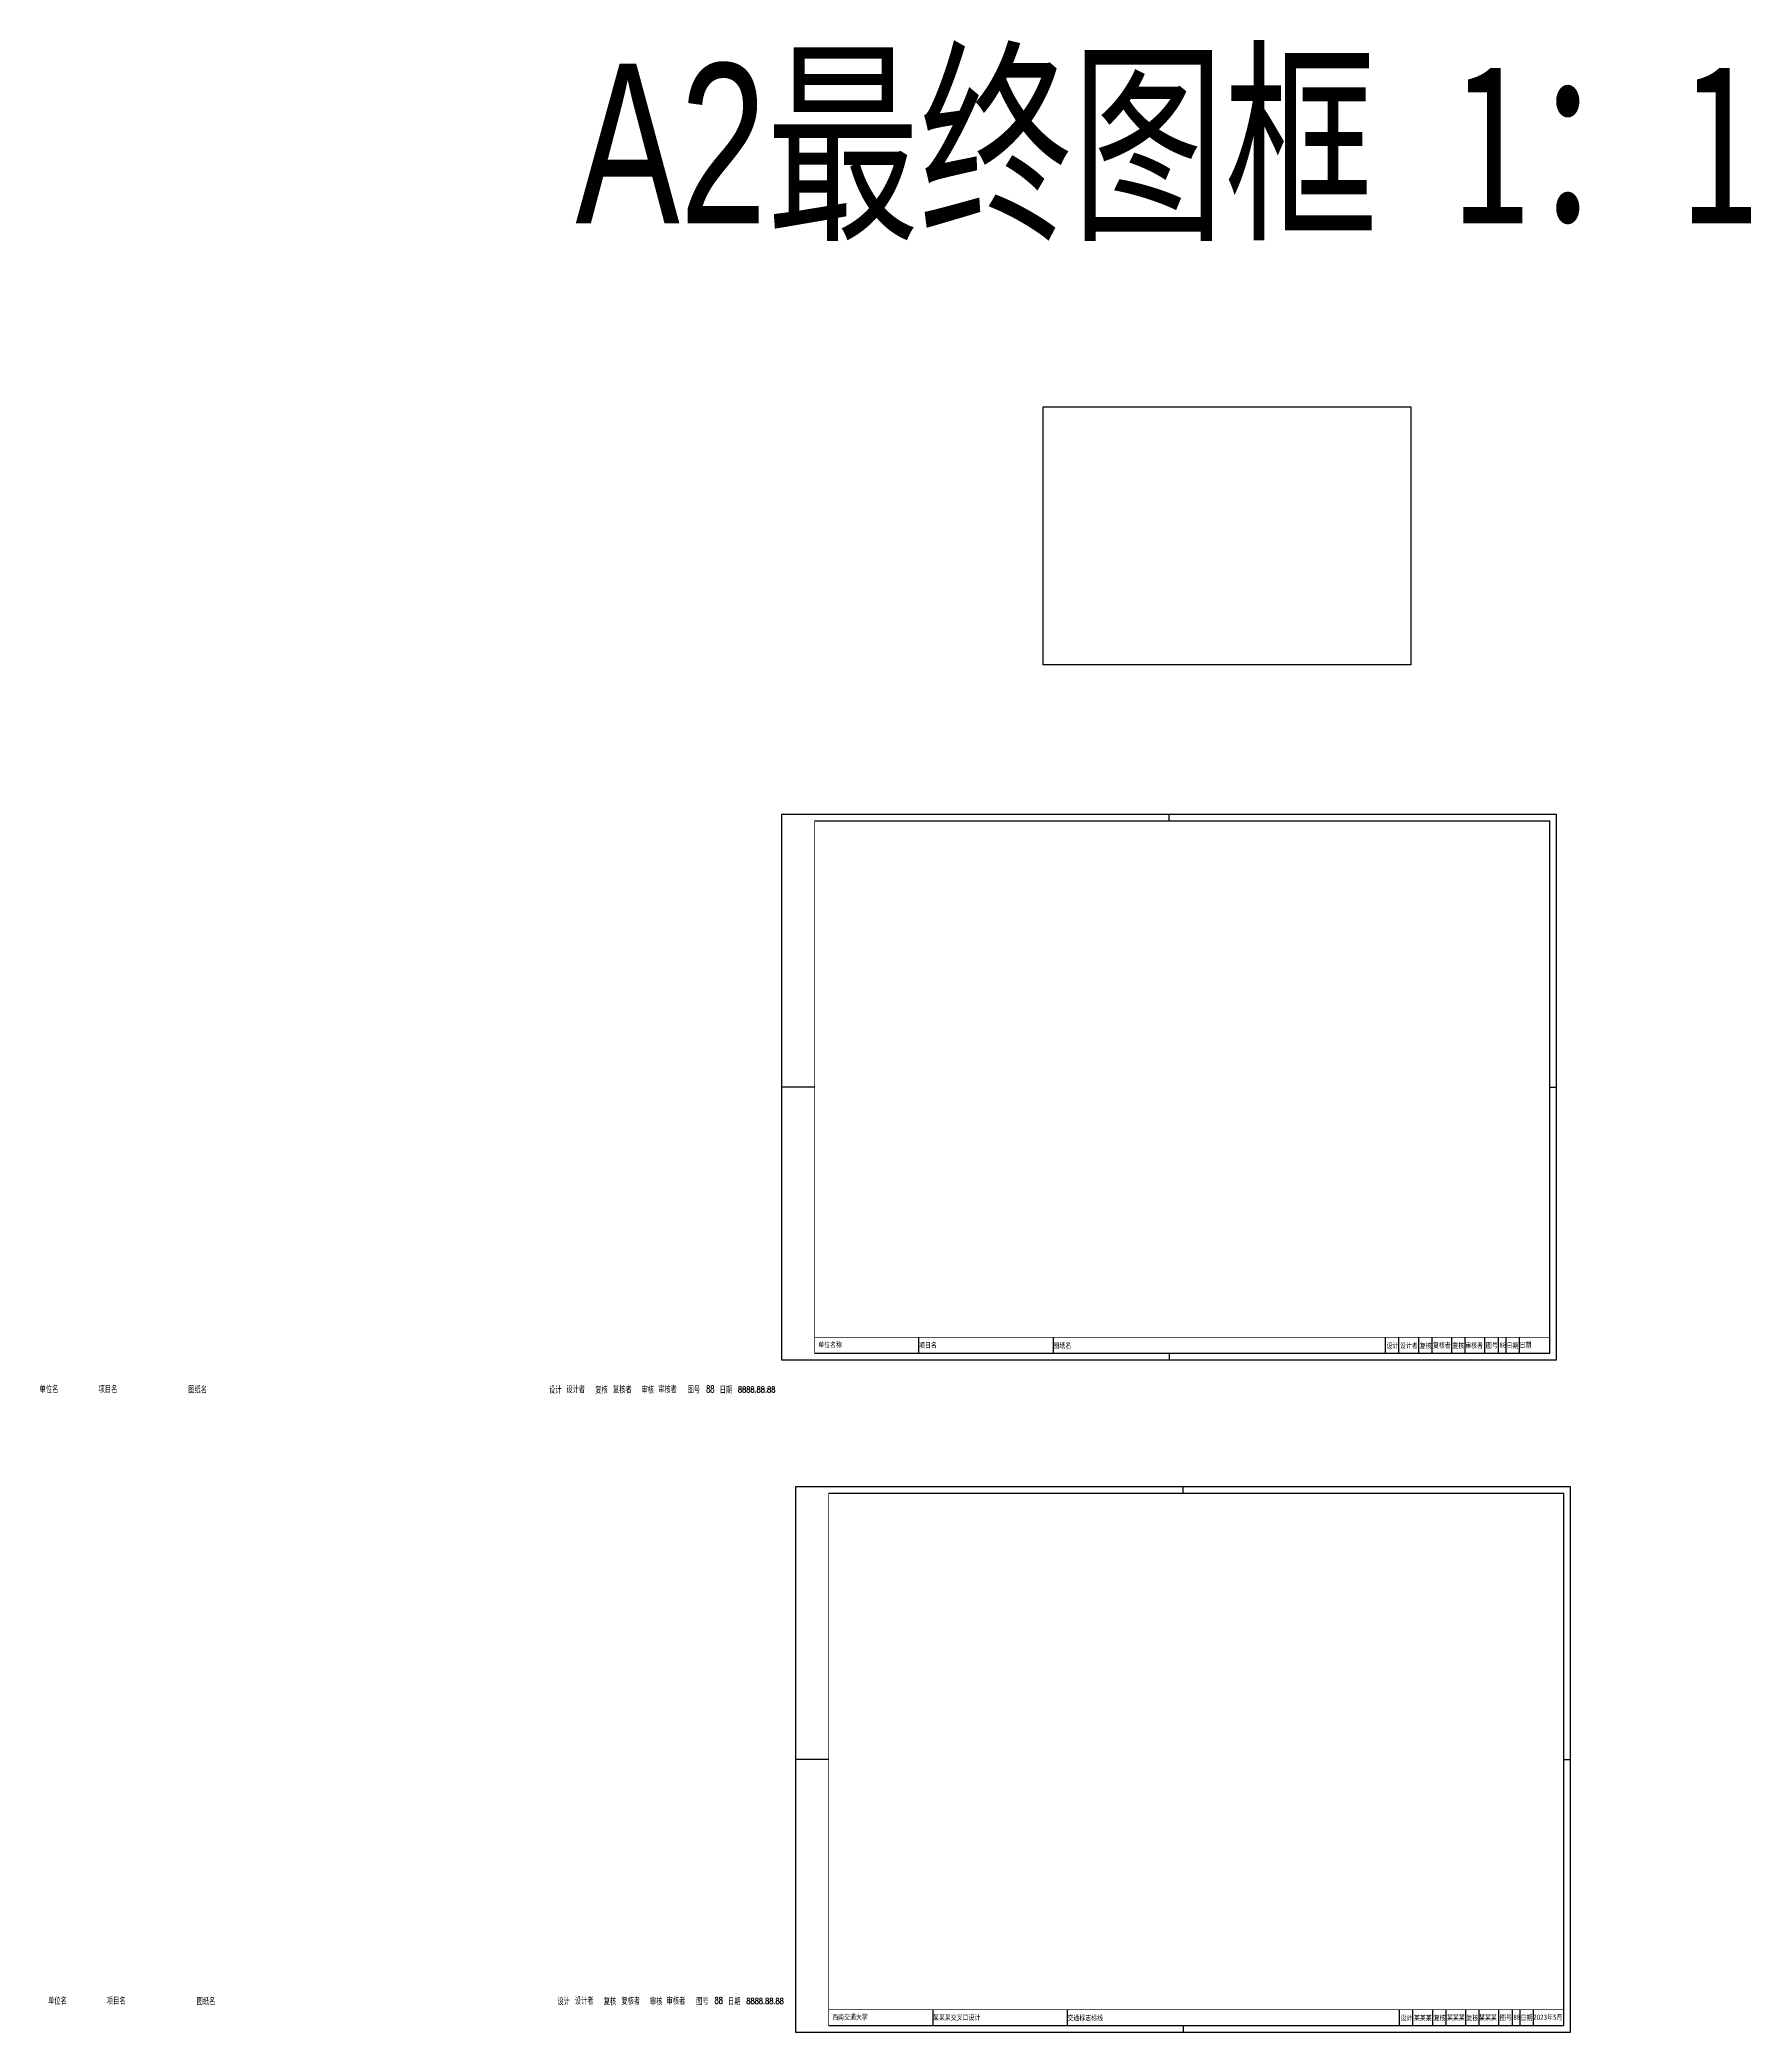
# Model space of a CAD drawing. Header units: millimetres. Extents: x 4234 to 6805, y -11209 to -9701.
# Drawn here: x 5509 to 6805, y -11209 to -9701 of the extents above; entities that cross this region are included whole.
import ezdxf
from ezdxf.enums import TextEntityAlignment as Align

# ---------------------------------------------------------------- set-up
doc = ezdxf.new("R2010")
doc.units = ezdxf.units.MM
doc.layers.add('@-图框', color=7, linetype='CONTINUOUS')
doc.layers.add('@-视口', color=7, linetype='CONTINUOUS')
doc.layers.add('PP-COM', color=7, linetype='CONTINUOUS', lineweight=0)
doc.styles.add('gpshz', font='txt.shx', dxfattribs={"width": 0.7, "bigfont": 'hztxt.shx'})
doc.styles.add('gpsxw', font='txt.shx', dxfattribs={"width": 0.7, "bigfont": 'hztxt.shx'})
doc.styles.add('szsjbg', font='txt.shx', dxfattribs={"width": 0.7, "bigfont": 'hztxt.shx'})
doc.styles.add('黑体', font='', dxfattribs={"width": 0.8})
doc.styles.get('黑体').set_extended_font_data('SimHei')

# ---------------------------------------------------------------- blocks, each defined once
blk = doc.blocks.new('A$C656262DA')
at = {"layer": '@-图框', "color": 7}
for p, q in [((104.1, 5), (104.1, 17)), ((205.9, 5), (205.9, 17)), ((457.3, 5), (457.3, 17)), ((467.3, 5), (467.3, 17)), ((482.5, 5), (482.5, 17)), ((492.5, 5), (492.5, 17)), ((507.5, 5), (507.5, 17)), ((517.5, 5), (517.5, 17)), ((517.5, 5), (517.5, 17)), ((532.6, 5), (532.6, 17)), ((542.7, 5.1), (542.7, 17.1)), ((548.6, 5), (548.6, 17)), ((558.6, 5), (558.6, 17))]:
    blk.add_line(p, q, dxfattribs=at)
at = {"layer": '@-图框'}
blk.add_lwpolyline([(0, 0), (586.8, 0), (586.8, 412.8), (0, 412.8)], close=True, dxfattribs=at)
at = {"layer": '@-图框', "const_width": 0.5}
blk.add_lwpolyline([(25, 407.8), (25, 5)], dxfattribs=at)
at = {"layer": '@-图框'}
for points in [[(581.8, 407.8), (25, 407.8)], [(293.4, 407.8), (293.4, 412.8)], [(581.8, 5), (581.8, 407.8)], [(25, 206.4), (0, 206.4)], [(581.8, 206.4), (586.8, 206.4)], [(25, 5), (581.8, 5)], [(293.4, 5), (293.4, 0)]]:
    blk.add_lwpolyline(points, dxfattribs=at)
at = {"layer": '@-图框', "linetype": 'ByBlock', "const_width": 0.5}
for points in [[(25, 17), (581.8, 17)], [(26, 17), (580.8, 17)]]:
    blk.add_lwpolyline(points, dxfattribs=at)
at = {"layer": '@-图框', "color": 7, "style": '黑体', "width": 0.8}
for s, p in [('设计', (462.6, 10.9)), ('复核', (487.6, 10.9)), ('复核', (512.4, 11)), ('图号', (537.8, 11.1)), ('日期', (553.4, 11))]:
    blk.add_text(s, height=4, dxfattribs=at).set_placement(p, align=Align.MIDDLE)
at = {"layer": '@-图框', "color": 7, "style": '黑体', "width": 0.8, "flags": 8}
for tag, p in [('单位名称', (27.8, 9.4)), ('项目名', (104.1, 9.1)), ('图纸名', (205.9, 8.8)), ('设计者', (468.2, 8.8)), ('复核者', (493.2, 9)), ('审核者', (517.5, 9)), ('88', (543.5, 9.3)), ('日期', (558.6, 9.3))]:
    blk.add_attdef(tag, p, '', height=4, dxfattribs=at)

msp = doc.modelspace()

# ---------------------------------------------------------------- linework, layer by layer
at = {"layer": '@-图框', "color": 7}
for p, q in [((6174.5, -10694.9), (6174.5, -10682.9)), ((6276.3, -10694.9), (6276.3, -10682.9)), ((6527.7, -10694.9), (6527.7, -10682.9)), ((6537.7, -10694.9), (6537.7, -10682.9)), ((6552.9, -10694.9), (6552.9, -10682.9)), ((6562.9, -10694.9), (6562.9, -10682.9)), ((6578, -10694.9), (6578, -10682.9)), ((6588, -10694.9), (6588, -10682.9)), ((6588, -10694.9), (6588, -10682.9)), ((6603, -10694.9), (6603, -10682.9)), ((6613.1, -10694.8), (6613.1, -10682.8)), ((6619, -10694.9), (6619, -10682.9)), ((6629, -10694.9), (6629, -10682.9))]:
    msp.add_line(p, q, dxfattribs=at)
at = {"layer": '@-图框'}
msp.add_lwpolyline([(6070.4, -10699.9), (6657.2, -10699.9), (6657.2, -10287.1), (6070.4, -10287.1)], close=True, dxfattribs=at)
at = {"layer": '@-图框', "const_width": 0.5}
msp.add_lwpolyline([(6095.4, -10292.1), (6095.4, -10694.9)], dxfattribs=at)
at = {"layer": '@-图框'}
for points in [[(6652.2, -10292.1), (6095.4, -10292.1)], [(6363.8, -10292.1), (6363.8, -10287.1)], [(6652.2, -10694.9), (6652.2, -10292.1)], [(6095.4, -10493.5), (6070.4, -10493.5)], [(6652.2, -10493.5), (6657.2, -10493.5)], [(6095.4, -10694.9), (6652.2, -10694.9)], [(6363.8, -10694.9), (6363.8, -10699.9)]]:
    msp.add_lwpolyline(points, dxfattribs=at)
at = {"layer": '@-图框', "linetype": 'ByBlock', "const_width": 0.5}
for points in [[(6095.4, -10682.9), (6652.2, -10682.9)], [(6096.4, -10682.9), (6651.2, -10682.9)]]:
    msp.add_lwpolyline(points, dxfattribs=at)
at = {"layer": '@-视口'}
msp.add_lwpolyline([(6268.5, -9978.3), (6546.9, -9978.3), (6546.9, -10173.7), (6268.5, -10173.7)], close=True, dxfattribs=at)

# ---------------------------------------------------------------- block references
at = {"layer": '@-图框'}
msp.add_blockref('A$C656262DA', (6081, -11208.8), dxfattribs=at).add_auto_attribs({'日期': '2023年5月', '88': '88', '审核者': '某某某', '设计者': '某某某', '复核者': '某某某', '单位名称': '西南交通大学', '项目名': '某某某交叉口设计', '图纸名': '交通标志标线'})

# ---------------------------------------------------------------- texts
at = {"layer": '@-图框', "color": 7, "style": '黑体', "width": 0.8}
for s, p in [('设计', (6533, -10689)), ('复核', (6558, -10689)), ('复核', (6582.8, -10688.9)), ('图号', (6608.2, -10688.8)), ('日期', (6623.8, -10688.9))]:
    msp.add_text(s, height=4, dxfattribs=at).set_placement(p, align=Align.MIDDLE)
at = {"layer": '@-图框', "style": 'szsjbg', "width": 0.7}
for s, p in [('设计', (5899.1, -10722.2)), ('复核', (5934.1, -10722.2)), ('审核', (5969.1, -10722.2)), ('图号', (6004.1, -10722.2)), ('日期', (6028.3, -10722.2)), ('设计', (5905.5, -11185.2)), ('复核', (5940.5, -11185.2)), ('审核', (5975.5, -11185.2)), ('图号', (6010.5, -11185.2)), ('日期', (6034.6, -11185.2))]:
    msp.add_text(s, height=5, dxfattribs=at).set_placement(p, align=Align.MIDDLE)
at = {"layer": '@-图框', "color": 7, "style": '黑体', "width": 0.8, "flags": 8}
for tag, p, s in [('单位名称', (6098.2, -10690.5), '西南交通大学'), ('项目名', (6174.5, -10690.8), '某某某交叉口设计'), ('图纸名', (6276.3, -10691), '交通标志标线'), ('设计者', (6538.6, -10691), '某某某'), ('复核者', (6563.6, -10690.8), '某某某'), ('审核者', (6588, -10690.9), '某某某'), ('88', (6613.9, -10690.6), '88'), ('日期', (6629.1, -10690.6), '2023年5月')]:
    msp.add_attdef(tag, p, s, height=4, dxfattribs=at)
at = {"layer": '@-图框', "width": 0.7, "flags": 8}
for tag, p, s, height, style in [('单位名', (5508.7, -10724.9), '西南交通大学', 5, 'szsjbg'), ('项目名', (5553.4, -10724.9), '某某道路交通工程设计', 5, 'szsjbg'), ('图纸名', (5621.3, -10725.2), '图纸名', 5, 'szsjbg'), ('设计者', (5907.5, -10725), '某某某', 5, 'szsjbg'), ('复核者', (5942.8, -10725.1), '某某', 5, 'szsjbg'), ('审核者', (5977, -10725), '某某', 5, 'szsjbg'), ('88', (6013.4, -10724.5), '88', 5.17, 'gpsxw'), ('8888.88.88', (6037.4, -10724.6), '2016.04.05', 4.5, 'gpsxw'), ('单位名', (5515.1, -11187.9), '西南交通大学', 5, 'szsjbg'), ('项目名', (5559.7, -11187.9), '某某道路交通工程设计', 5, 'szsjbg'), ('图纸名', (5627.6, -11188.2), '图纸名', 5, 'szsjbg'), ('设计者', (5913.9, -11187.9), '某某某', 5, 'szsjbg'), ('复核者', (5949.2, -11188), '某某', 5, 'szsjbg'), ('审核者', (5983.4, -11187.9), '某某', 5, 'szsjbg'), ('88', (6019.8, -11187.4), '88', 5.17, 'gpsxw'), ('8888.88.88', (6043.8, -11187.5), '2016.04.05', 4.5, 'gpsxw')]:
    msp.add_attdef(tag, p, s, height=height, dxfattribs=dict(at, style=style))
at = {"layer": 'PP-COM', "insert": (5914.4, -9718.5), "char_height": 500, "width": 1725.408, "attachment_point": 1, "style": 'gpshz'}
msp.add_mtext('{\\fArial|b0|i0|c134|p34;\\H0.2421x;A2\\fSimSun|b0|i0|c134|p2;最终图框 \\fSimHei|b0|i0|c134|p49;1：1}', dxfattribs=at)

doc.saveas('drawing.dxf')
